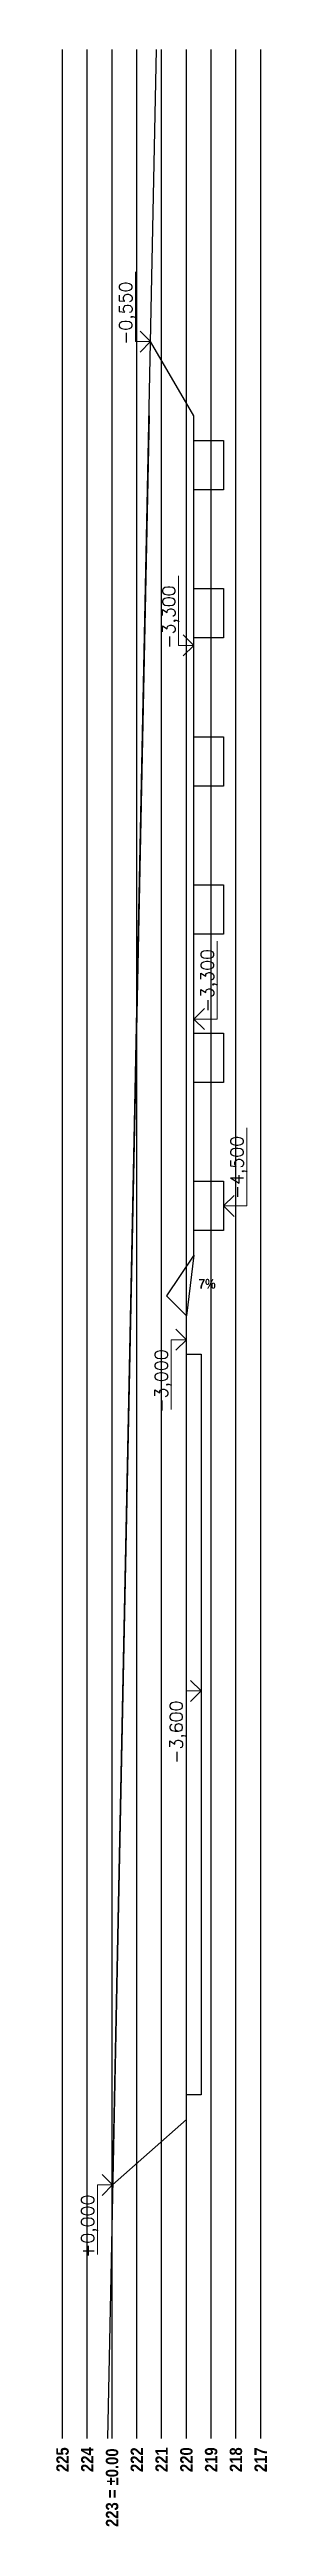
# Model space of a CAD drawing. Header units: millimetres. Extents: x -51 to 2999949, y -1641567 to 415040.
# Drawn here: x 1154008 to 1162515, y -1516364 to -1416053 of the extents above; entities that cross this region are included whole.
import ezdxf

# ---------------------------------------------------------------- set-up
doc = ezdxf.new("R2010")
doc.units = ezdxf.units.MM
doc.header["$LTSCALE"] = 75
doc.header["$MEASUREMENT"] = 0
for name, color, linetype in [('DNO', 210, 'CONTINUOUS'), ('TEXT hloubky ŘEZ', 255, 'CONTINUOUS'), ('TEXT popis svahu', 255, 'CONTINUOUS'), ('ŘEZ bílá', 251, 'CONTINUOUS'), ('ŘEZ červená', 10, 'CONTINUOUS')]:
    doc.layers.add(name, color=color, linetype=linetype)
doc.layers.add('texty', color=255, linetype='CONTINUOUS', lineweight=15)
doc.styles.add('hloubky patek a pasu', font='ariblk.ttf', dxfattribs={"width": 0.75, "height": 400})
doc.styles.add('romans', font='romans.shx')
doc.styles.add('ŘEZ HLOUBKY', font='ariblk.ttf', dxfattribs={"width": 0.75, "height": 500})

msp = doc.modelspace()

# ---------------------------------------------------------------- texts
at = {"layer": 'TEXT hloubky ŘEZ', "char_height": 500, "attachment_point": 1, "rotation": 90, "style": 'ŘEZ HLOUBKY'}
for s, width, heights, insert in [('225', 1674.686176, [0], (1154015.2522, -1514159.8376)), ('224', 1674.686176, [0], (1155015.2522, -1514159.8376)), ('223 = ±0.00', 3549.990573, [1316.3218], (1156015.2522, -1516385.0156)), ('222', 1674.686176, [0], (1157015.2522, -1514159.8376)), ('221', 1674.686176, [0], (1158015.2522, -1514159.8376)), ('220', 1674.686176, [0], (1159015.2522, -1514159.8376)), ('219', 1674.686176, [0], (1160015.2522, -1514159.8376)), ('218', 1674.686176, [0], (1161015.2522, -1514159.8376)), ('217', 1674.686176, [0], (1162015.2522, -1514159.8376))]:
    msp.add_mtext_dynamic_manual_height_columns(s, width=width, gutter_width=2500, heights=heights, dxfattribs=dict(at, insert=insert))
at = {"layer": 'TEXT popis svahu', "insert": (1159755.4974, -1465837.8633), "char_height": 400, "attachment_point": 1, "style": 'hloubky patek a pasu'}
msp.add_mtext_dynamic_manual_height_columns('7%', width=2123.494579, gutter_width=2000, heights=[0], dxfattribs=at)
at = {"layer": 'texty', "ltscale": 20, "extrusion": (3.39308e-16, 1.93959e-16, -1), "style": 'romans', "text_generation_flag": 2}
for s, p in [('-0,550', (-1157070.6091, -1428010.6917)), ('-3,300', (-1158813.836, -1440314.2504)), ('-3,300', (-1160368.2522, -1455041.2147)), ('-4,500', (-1161568.2522, -1462607.6565)), ('-3,000', (-1158513.836, -1471253.222)), ('-3,600', (-1159113.836, -1485475.7053)), ('+0,000', (-1155537.6383, -1505484.4838))]:
    msp.add_text(s, height=514.89696, rotation=270, dxfattribs=at).set_placement(p)

# ---------------------------------------------------------------- blocks, each defined once
blk = doc.blocks.new('*U38')
at = {"layer": 'DNO'}
for p, q in [((-600, 1000), (600, 1000)), ((600, 1000), (600, -1000)), ((600, -1000), (-600, -1000))]:
    blk.add_line(p, q, dxfattribs=at)
blk = doc.blocks.new('*U39')
at = {"layer": 'DNO', "color": 0, "linetype": 'ByBlock', "lineweight": -2, "transparency": 16777216}
for p in [(0, 0), (0, -6000), (0, -12000), (0, -18000), (0, -24000), (0, -30000)]:
    blk.add_blockref('*U38', p, dxfattribs=at)

# ---------------------------------------------------------------- linework, layer by layer
at = {"layer": 'DNO'}
for p, q in [((1159565.2522, -1430884.2804), (1157822.0253, -1427880.7217)), ((1159565.2522, -1464884.2804), (1159565.2522, -1430884.2804)), ((1159565.2522, -1464884.2804), (1159565.2522, -1454994.8863)), ((1159565.2522, -1464884.2804), (1158458.1991, -1466527.2273)), ((1159565.2522, -1464884.2804), (1159265.2522, -1467334.2804)), ((1159265.2522, -1467334.2804), (1158458.1991, -1466527.2273)), ((1159265.2522, -1499884.2804), (1159265.2522, -1467334.2804)), ((1159265.2522, -1468884.2804), (1159865.2522, -1468884.2804)), ((1159865.2522, -1468884.2804), (1159865.2522, -1498884.2804)), ((1159865.2522, -1498884.2804), (1159265.2522, -1498884.2804)), ((1159265.2522, -1499884.2804), (1156289.0545, -1502534.5137))]:
    msp.add_line(p, q, dxfattribs=at)
at = {"layer": 'texty', "linetype": 'ByBlock', "lineweight": 20, "ltscale": 5}
for p, q in [((1157209.4415, -1425060.7217), (1157209.4415, -1427880.7217)), ((1157822.0253, -1427880.7217), (1157209.4415, -1427880.7217)), ((1157822.0253, -1427880.7217), (1157395.7334, -1427454.4297)), ((1157822.0253, -1427880.7217), (1157395.7334, -1428307.0136)), ((1158952.6684, -1437364.2804), (1158952.6684, -1440184.2804)), ((1159565.2522, -1440184.2804), (1158952.6684, -1440184.2804)), ((1159565.2522, -1440184.2804), (1159138.9603, -1439757.9885)), ((1159565.2522, -1440184.2804), (1159138.9603, -1440610.5723)), ((1160507.0846, -1452161.2147), (1160507.0846, -1455317.8386)), ((1159565.2522, -1455317.8386), (1159991.5441, -1454891.5466)), ((1159565.2522, -1455317.8386), (1159991.5441, -1455744.1305)), ((1159565.2522, -1455317.8386), (1160507.0846, -1455317.8386)), ((1161707.0846, -1459727.6565), (1161707.0846, -1462884.2804)), ((1160765.2522, -1462884.2804), (1161191.5441, -1462457.9885)), ((1160765.2522, -1462884.2804), (1161191.5441, -1463310.5723)), ((1160765.2522, -1462884.2804), (1161707.0846, -1462884.2804)), ((1159265.2522, -1468303.2519), (1158652.6684, -1468303.2519)), ((1158652.6684, -1471123.2519), (1158652.6684, -1468303.2519)), ((1159265.2522, -1468303.2519), (1158838.9603, -1467876.96)), ((1159265.2522, -1468303.2519), (1158838.9603, -1468729.5438)), ((1159865.2522, -1482525.7352), (1159252.6684, -1482525.7352)), ((1159252.6684, -1485345.7352), (1159252.6684, -1482525.7352)), ((1159865.2522, -1482525.7352), (1159438.9603, -1482099.4433)), ((1159865.2522, -1482525.7352), (1159438.9603, -1482952.0271)), ((1156289.0545, -1502534.5137), (1155676.4706, -1502534.5137)), ((1155676.4706, -1505354.5137), (1155676.4706, -1502534.5137)), ((1156289.0545, -1502534.5137), (1155862.7626, -1502108.2218)), ((1156289.0545, -1502534.5137), (1155862.7626, -1502960.8056))]:
    msp.add_line(p, q, dxfattribs=at)
at = {"layer": 'ŘEZ bílá'}
for p, q in [((1154265.2522, -1512807.908), (1154265.2522, -1416052.669)), ((1155265.2522, -1512807.908), (1155265.2522, -1416052.669)), ((1156265.2522, -1512807.908), (1156265.2522, -1416052.669)), ((1157265.2522, -1512807.908), (1157265.2522, -1416052.669)), ((1158265.2522, -1512807.908), (1158265.2522, -1416052.669)), ((1159265.2522, -1512807.908), (1159265.2522, -1416052.669)), ((1160265.2522, -1512807.908), (1160265.2522, -1416052.669)), ((1161265.2522, -1512807.908), (1161265.2522, -1416052.669)), ((1162265.2522, -1512807.908), (1162265.2522, -1416052.669))]:
    msp.add_line(p, q, dxfattribs=at)
at = {"layer": 'ŘEZ červená'}
for p, q in [((1156265.2522, -1503693.6554), (1158064.9073, -1416052.669)), ((1157760.349, -1430884.2804), (1156078.0965, -1512807.908)), ((1156265.2522, -1503693.6554), (1157265.2522, -1454994.8863))]:
    msp.add_line(p, q, dxfattribs=at)

# ---------------------------------------------------------------- block references
at = {"layer": 'DNO'}
msp.add_blockref('*U39', (1160165.2522, -1432884.2804), dxfattribs=at)

msp.set_redraw_order([(e.dxf.handle, doc.entitydb.next_handle()) for e in msp.query("TEXT MTEXT ATTDEF DIMENSION ARC_DIMENSION")])  # texts and dimensions are drawn at this point

doc.saveas('drawing.dxf')
